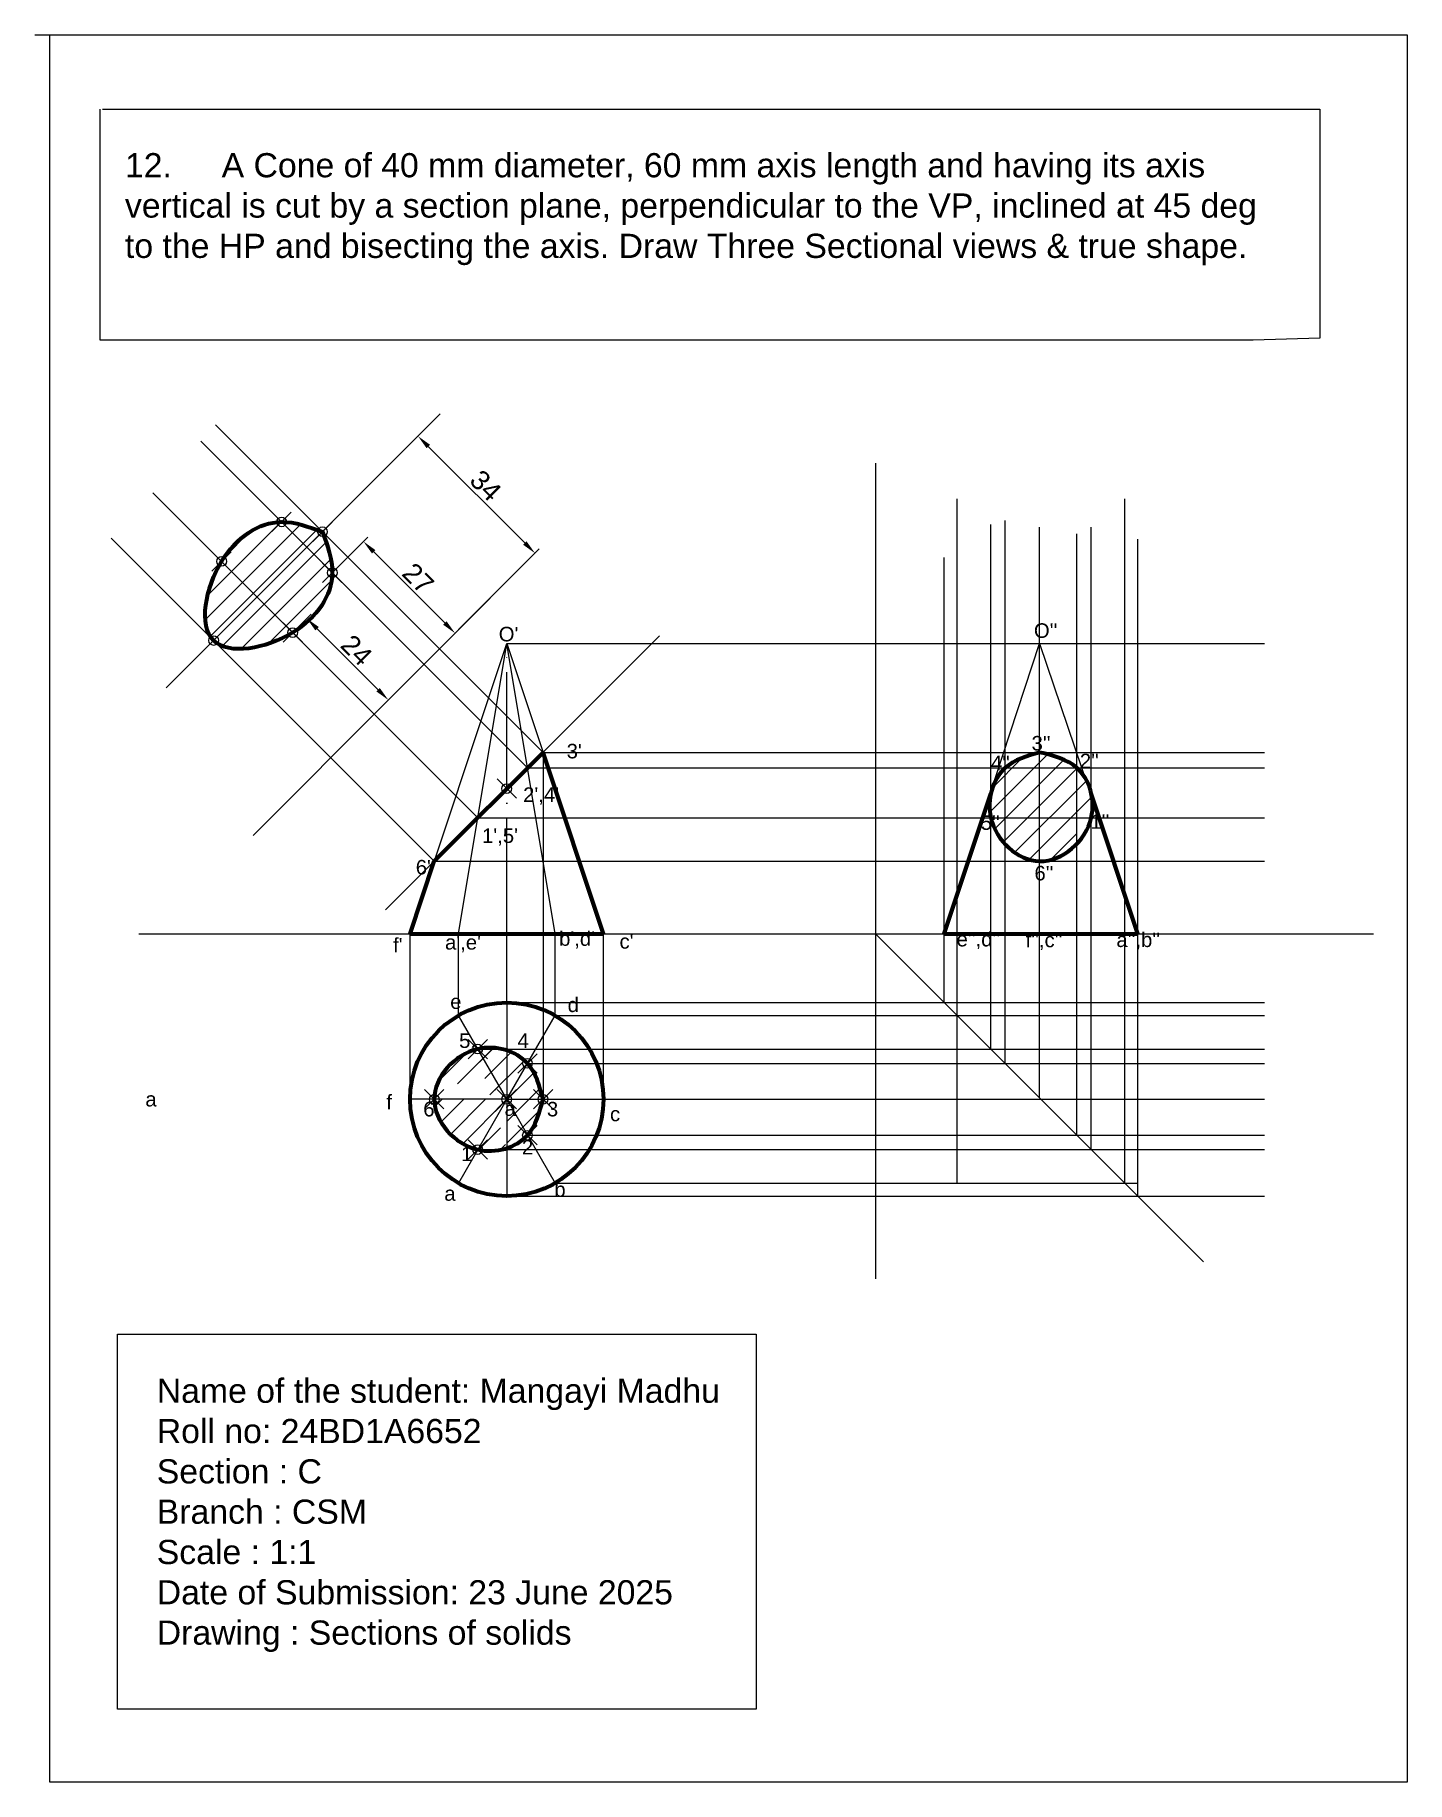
# Model space of a CAD drawing. Header units: millimetres. Extents: x 2302 to 7484, y 1369 to 1932.
# Drawn here: x 4704 to 4987.8, y 1432.1 to 1793.4 of the extents above; entities that cross this region are included whole.
import ezdxf

# ---------------------------------------------------------------- set-up
doc = ezdxf.new("R2010")
doc.units = ezdxf.units.MM
doc.header["$PDMODE"] = 35
doc.header["$PDSIZE"] = 2
doc.linetypes.add('ACAD_ISO04W100', pattern=[30, 24, -3, 0, -3])
doc.styles.get("Standard").update_dxf_attribs({"font": 'arial.ttf'})
doc.dimstyles.new('ISO-25', dxfattribs={"dimtxt": 4, "dimasz": 3, "dimexe": 1.25, "dimexo": 0.625, "dimtad": 1, "dimdec": 0, "dimtxsty": 'Standard', "dimcen": 2.5, "dimclrd": 6, "dimclre": 4, "dimadec": 0, "dimazin": 0, "dimtfac": 1, "dimtdec": 0, "dimtmove": 0, "dimatfit": 3, "dimfxl": 1, "dimarcsym": 1})
pattern_1 = [(45, (0, 0), (-2.245064030267288, 2.245064030267288), [])]

msp = doc.modelspace()

# ---------------------------------------------------------------- texts
for s, p in [("O'", (4799.906322226687, 1667.968553113887)), ("O''", (4910.596791608024, 1668.697389097442)), ("3''", (4910.112069192972, 1645.398672371273)), ("3'", (4813.951347068589, 1643.776556405654)), ("4''", (4901.686013259152, 1641.327764253363)), ("2''", (4920.095261767568, 1641.731591793655)), ("2',4'", (4804.951347068589, 1634.776556405654)), ("1',5'", (4796.459562715744, 1626.284772052809)), ("5''", (4899.603010924297, 1628.991081473654)), ("1''", (4922.278888230045, 1629.215098086117)), ("6'", (4782.743179300312, 1619.776556405653)), ("6''", (4910.708286187582, 1618.547599909437)), ("b',d'", (4812.395413955899, 1605.016364064945)), ("e'',d''", (4894.599671448841, 1604.896926165394)), ("f'',c''", (4908.868187571959, 1604.723376456784)), ("a'',b''", (4927.65708913949, 1604.761088829829)), ("f'", (4778.050041952663, 1603.64864107907)), ("a',e'", (4788.805151182391, 1604.234808826563)), ("c'", (4824.895413955899, 1604.430198954866)), ('e', (4789.872551126875, 1591.96967907019)), ('d', (4814.158265412589, 1591.320540800275)), ('5', (4791.711228015305, 1583.897465910695)), ('4', (4803.79118452603, 1583.897465910695)), ('a', (4726.81661804501, 1571.800208410626)), ('f', (4776.666057526138, 1571.221032445841)), ('6', (4784.295052566655, 1569.745307384565)), ('a', (4801.108528165883, 1569.848269363114)), ('3', (4809.872551126875, 1569.745307384565)), ('c', (4822.924121150833, 1568.743043456846)), ('2', (4804.708649321556, 1561.876772004588)), ('1', (4792.09350669826, 1560.501687998141)), ('a', (4788.645383169965, 1552.301297449926)), ('b', (4811.411512857812, 1553.125607795617))]:
    msp.add_text(s, height=3).set_placement(p)
at = {"char_height": 5, "attachment_point": 1}
for s, width, gutter_width, heights, insert in [('12.^IA Cone of 40 mm diameter, 60 mm axis length and having its axis vertical is cut by a section plane, perpendicular to the VP, inclined at 45 deg to the HP and bisecting the axis. Draw Three Sectional views & true shape. ', 236.6374393727938, 15, [0], (4722.597746395947, 1768.91966923006)), ('Name of the student: Mangayi Madhu\\PRoll no: 24BD1A6652\\PSection : C\\PBranch : CSM\\PScale : 1:1\\PDate of Submission: 23 June 2025\\PDrawing : Sections of solids', 162.0574408397133, 25, [57.00204638472033], (4729.177334418052, 1515.52082913824))]:
    msp.add_mtext_dynamic_manual_height_columns(s, width=width, gutter_width=gutter_width, heights=heights, dxfattribs=dict(at, insert=insert))

# ---------------------------------------------------------------- blocks, each defined once
blk = doc.blocks.new('*U10')
blk.add_line((-10, 0), (10, 0))
blk = doc.blocks.new('*U11')
at = {"color": 0, "linetype": 'ByBlock', "lineweight": -2, "transparency": 16777216}
for p, rotation in [((4796.564311213353, 1581.939501839718), 120), ((4806.564311213353, 1581.939501839718), 59.99999999999999), ((4791.564311213353, 1573.279247801873), 180), ((4796.564311213353, 1564.618993764029), 239.9999999999999), ((4806.564311213353, 1564.618993764029), 299.9999999999999)]:
    blk.add_blockref('*U10', p, dxfattribs=dict(at, rotation=rotation))
blk.add_blockref('*U10', (4811.564311213353, 1573.279247801873), dxfattribs=at)
blk = doc.blocks.new('*D12')
at = {"color": 4, "lineweight": -2, "transparency": 16777216}
for p, q in [((4763.890625626286, 1691.068167565049), (4784.095620500803, 1711.273162439566)), ((4788.094890746301, 1666.863902445033), (4808.299885620819, 1687.068897319551))]:
    blk.add_line(p, q, dxfattribs=at)
at = {"color": 6, "lineweight": -2, "transparency": 16777216}
blk.add_line((4805.294681800776, 1688.306334186628), (4785.33305736788, 1708.267958619524), dxfattribs=at)
at = {"color": 6, "transparency": 16777216}
for points in [[(4785.686610758473, 1708.621512010117), (4784.979503977287, 1707.914405228931), (4783.21173702432, 1710.389278963083)], [(4805.648235191369, 1688.659887577221), (4804.941128410183, 1687.952780796035), (4807.416002144336, 1686.185013843068)]]:
    blk.add_solid(points, dxfattribs=at)
at = {"layer": 'Defpoints', "color": 0, "transparency": 16777216}
for p in [(4783.21173702432, 1710.389278963083), (4763.448683888044, 1690.626225826807), (4787.652949008059, 1666.421960706791)]:
    blk.add_point(p, dxfattribs=at)
at = {"color": 0, "transparency": 16777216, "insert": (4797.200894485213, 1700.174171303961), "char_height": 4, "attachment_point": 5, "rotation": 315}
blk.add_mtext('34', dxfattribs=at)
blk = doc.blocks.new('*D13')
at = {"color": 4, "lineweight": -2, "transparency": 16777216}
for p, q in [((4765.923072228405, 1682.607149534359), (4772.807923975583, 1689.492001281536)), ((4784.880605032015, 1663.649616730748), (4791.765456779192, 1670.534468477925))]:
    blk.add_line(p, q, dxfattribs=at)
at = {"color": 6, "lineweight": -2, "transparency": 16777216}
blk.add_line((4788.76025295915, 1671.771905345001), (4774.045360842659, 1686.486797461493), dxfattribs=at)
at = {"color": 6, "transparency": 16777216}
for points in [[(4774.398914233252, 1686.840350852087), (4773.691807452065, 1686.1332440709), (4771.924040499099, 1688.608117805053)], [(4789.113806349744, 1672.125458735595), (4788.406699568557, 1671.418351954408), (4790.88157330271, 1669.650585001442)]]:
    blk.add_solid(points, dxfattribs=at)
at = {"layer": 'Defpoints', "color": 0, "transparency": 16777216}
for p in [(4771.924040499099, 1688.608117805053), (4765.481130490163, 1682.165207796118), (4784.438663293774, 1663.207674992507)]:
    blk.add_point(p, dxfattribs=at)
at = {"color": 0, "transparency": 16777216, "insert": (4783.26475025157, 1680.991294753913), "char_height": 4, "attachment_point": 5, "rotation": 314.999999999999}
blk.add_mtext('27', dxfattribs=at)
blk = doc.blocks.new('*D14')
at = {"color": 4, "lineweight": -2, "transparency": 16777216}
for p, q in [((4757.737465082813, 1670.221328108521), (4761.101917073544, 1673.585780099252)), ((4774.594890746301, 1653.363902445034), (4777.959342737032, 1656.728354435765))]:
    blk.add_line(p, q, dxfattribs=at)
at = {"color": 6, "lineweight": -2, "transparency": 16777216}
blk.add_line((4774.954138916989, 1657.965791302842), (4762.339353940621, 1670.580576279209), dxfattribs=at)
at = {"color": 6, "transparency": 16777216}
for points in [[(4762.692907331214, 1670.934129669802), (4761.985800550027, 1670.227022888616), (4760.218033597061, 1672.701896622769)], [(4775.307692307582, 1658.319344693434), (4774.600585526396, 1657.612237912248), (4777.075459260549, 1655.844470959282)]]:
    blk.add_solid(points, dxfattribs=at)
at = {"layer": 'Defpoints', "color": 0, "transparency": 16777216}
for p in [(4760.218033597061, 1672.701896622769), (4757.295523344572, 1669.77938637028), (4774.152949008059, 1652.921960706792)]:
    blk.add_point(p, dxfattribs=at)
at = {"color": 0, "transparency": 16777216, "insert": (4770.508689779471, 1666.135127141691), "char_height": 4, "attachment_point": 5, "rotation": 315.00000000000034}
blk.add_mtext('24', dxfattribs=at)

# ---------------------------------------------------------------- dimensions: what is measured, and where the dimension line sits
for p1, p2, distance, picture, middle in [((4787.652949008059, 1666.421960706792), (4763.448683888044, 1690.626225826807), -27.949177779221927, '*D12', (4797.200894485213, 1700.174171303961)), ((4784.438663293774, 1663.207674992506), (4765.481130490163, 1682.165207796118), -9.11165071578568, '*D13', (4783.26475025157, 1680.991294753913)), ((4774.152949008059, 1652.921960706792), (4757.295523344572, 1669.779386370279), -4.133053635244871, '*D14', (4770.508689779471, 1666.135127141691))]:
    dim = msp.add_aligned_dim(p1=p1, p2=p2, distance=distance, dimstyle='ISO-25')
    dim.commit()
    dim.dimension.update_dxf_attribs({"geometry": picture, "text_midpoint": middle})

# ---------------------------------------------------------------- hatches: boundary and pattern name
h = msp.add_hatch()
h.set_pattern_fill('ANSI31', color=256)
h.set_pattern_definition(pattern_1)
edge = h.paths.add_edge_path()
edge.add_line((4760.218290974995, 1687.428047311285), (4754.975727966414, 1692.670610319867))
edge.add_spline(control_points=[(4754.975727966415, 1692.670610319867), (4750.226756495305, 1692.611734430557), (4745.622600789795, 1689.457733142509), (4742.587726175991, 1684.494205505109), (4742.585063074722, 1684.489846640129)], knot_values=[56.42424388376079, 56.42424388376079, 56.42424388376079, 56.42424388376079, 71.25508276560957, 71.26811417791517, 71.26811417791517, 71.26811417791517, 71.26811417791517], degree=3, periodic=0)
edge.add_line((4742.585063074722, 1684.489846640129), (4749.932576689281, 1677.142333025571))
edge.add_line((4749.932576689281, 1677.142333025571), (4760.218290974995, 1687.428047311285))
edge = h.paths.add_edge_path()
edge.add_spline(control_points=[(4763.432576689281, 1690.64233302557), (4760.601742817094, 1691.671904147201), (4757.765866643268, 1692.703309148314), (4754.980679978214, 1692.67067171297), (4754.975727966415, 1692.670610319867)], knot_values=[71.26811417791515, 71.26811417791515, 71.26811417791515, 71.26811417791515, 79.95038619534533, 79.9658511206648, 79.9658511206648, 79.9658511206648, 79.9658511206648], degree=3, periodic=0)
edge.add_line((4754.975727966414, 1692.670610319867), (4765.481130490162, 1682.165207796118))
edge.add_spline(control_points=[(4765.481130490162, 1682.165207796118), (4765.514518490537, 1684.95110364641), (4764.481601189426, 1687.788664736473), (4763.448683888316, 1690.626225826535)], knot_values=[0, 0, 0, 0, 8.701704735303343, 8.701704735303343, 8.701704735303343, 8.701704735303343], degree=3, periodic=0)
edge = h.paths.add_edge_path()
edge.add_spline(control_points=[(4742.585063074722, 1684.489846640128), (4739.227098564553, 1678.993655383157), (4737.794175041533, 1671.285508250072), (4740.932576689282, 1668.142333025571)], knot_values=[39.99264191926843, 39.99264191926843, 39.99264191926843, 39.99264191926843, 56.42424388376011, 56.42424388376049, 56.42424388376049, 56.42424388376049], degree=3, periodic=0)
edge.add_line((4740.932576689282, 1668.142333025571), (4749.932576689281, 1677.142333025571))
edge.add_line((4749.932576689281, 1677.142333025571), (4742.585063074722, 1684.489846640129))
edge = h.paths.add_edge_path()
edge.add_line((4749.932576689281, 1677.142333025571), (4740.932576689282, 1668.142333025571))
edge.add_spline(control_points=[(4740.932576689285, 1668.142333025569), (4744.07346730956, 1664.996665042762), (4751.792936738454, 1666.423212525231), (4757.295523344573, 1669.77938637028)], knot_values=[0, 0, 0, 0, 16.4446333767954, 16.4446333767954, 16.4446333767954, 16.4446333767954], degree=3, periodic=0)
edge.add_line((4757.295523344572, 1669.779386370279), (4749.932576689281, 1677.142333025571))
edge = h.paths.add_edge_path()
edge.add_spline(control_points=[(4757.295523344572, 1669.77938637028), (4762.263288244393, 1672.809358239618), (4765.42416597434, 1677.4120867208), (4765.481130490161, 1682.165207796117)], knot_values=[0, 0, 0, 0, 14.84630380716513, 14.84630380716513, 14.84630380716513, 14.84630380716513], degree=3, periodic=0)
edge.add_line((4765.481130490161, 1682.165207796119), (4760.218290974995, 1687.428047311285))
edge.add_line((4760.218290974995, 1687.428047311285), (4749.932576689281, 1677.142333025571))
edge.add_line((4749.932576689281, 1677.142333025571), (4757.295523344571, 1669.77938637028))
h = msp.add_hatch()
h.set_pattern_fill('ANSI31', color=256)
h.set_pattern_definition(pattern_1)
h.paths.add_polyline_path([(4919.489753084873, 1641.796312787213), (4911.758872817574, 1641.796312787213), (4911.758872817574, 1631.510598501499), (4919.489753084873, 1631.510598501499)])
h.paths.add_polyline_path([(4911.758872817574, 1641.796312787213), (4904.643603305712, 1641.796312787213), (4904.643603305712, 1631.510598501499), (4911.758872817574, 1631.510598501499)])
edge = h.paths.add_edge_path()
edge.add_spline(control_points=[(4904.643603305713, 1641.796312787213), (4903.172743473949, 1640.463086605766), (4902.137526074071, 1638.546576398613), (4901.674373349879, 1636.449448734017)], knot_values=[51.21089425023874, 51.21089425024012, 51.21089425024012, 51.21089425024012, 57.2822934574469, 57.2822934574469, 57.2822934574469, 57.2822934574469], degree=3, periodic=0)
edge.add_line((4901.674373349879, 1636.449448734019), (4901.674373349879, 1631.510598501499))
edge.add_line((4901.674373349879, 1631.510598501499), (4904.643603305712, 1631.510598501499))
edge.add_line((4904.643603305712, 1631.510598501499), (4904.643603305712, 1641.796312787213))
edge = h.paths.add_edge_path()
edge.add_line((4911.758872817574, 1631.510598501499), (4904.643603305712, 1631.510598501499))
edge.add_line((4904.643603305712, 1631.510598501499), (4904.643603305712, 1626.029342440822))
edge.add_spline(control_points=[(4904.643603305713, 1626.02934244082), (4906.570595664646, 1623.959097074429), (4909.146389066297, 1622.572287183827), (4911.758872817576, 1622.510598501499)], knot_values=[33.06003239546973, 33.06003239546973, 33.06003239546973, 33.06003239546973, 40.815874287241, 40.81587428724387, 40.81587428724387, 40.81587428724387], degree=3, periodic=0)
edge.add_line((4911.758872817574, 1622.510598501499), (4911.758872817574, 1631.510598501499))
edge = h.paths.add_edge_path()
edge.add_line((4904.643603305712, 1631.510598501499), (4901.674373349879, 1631.510598501499))
edge.add_spline(control_points=[(4901.674373349878, 1631.5105985015), (4902.138963986371, 1629.481765675343), (4903.212315631013, 1627.567032335012), (4904.643603305712, 1626.02934244082)], knot_values=[40.81587428724387, 40.81587428724387, 40.81587428724387, 40.81587428724502, 46.57658260305072, 46.57658260305072, 46.57658260305072, 46.57658260305072], degree=3, periodic=0)
edge.add_line((4904.643603305712, 1626.029342440821), (4904.643603305712, 1631.510598501499))
edge = h.paths.add_edge_path()
edge.add_line((4919.489753084873, 1631.510598501499), (4911.758872817574, 1631.510598501499))
edge.add_line((4911.758872817574, 1631.510598501499), (4911.758872817574, 1622.510598501498))
edge.add_spline(control_points=[(4911.758872817577, 1622.510598501499), (4914.558939500454, 1622.444480415975), (4917.401154613365, 1623.900609436324), (4919.489753084873, 1626.125383241412)], knot_values=[24.74730146721566, 24.74730146721853, 24.74730146721853, 24.74730146721853, 33.0600323954726, 33.0600323954726, 33.0600323954726, 33.0600323954726], degree=3, periodic=0)
edge.add_line((4919.489753084873, 1626.125383241412), (4919.489753084873, 1631.510598501499))
edge = h.paths.add_edge_path()
edge.add_line((4922.458983040706, 1635.896812499181), (4921.142418760257, 1639.786639851654))
edge.add_spline(control_points=[(4921.142418760255, 1639.786639851656), (4920.679231004934, 1640.544909928562), (4920.12439249044, 1641.225849808356), (4919.489753084873, 1641.796312787213)], knot_values=[8.372463338848926, 8.372463338848926, 8.372463338848926, 8.372463338848926, 10.98773520951929, 10.98773520951929, 10.98773520951929, 10.98773520951958], degree=3, periodic=0)
edge.add_line((4919.489753084873, 1641.796312787213), (4919.489753084873, 1631.510598501499))
edge.add_line((4919.489753084873, 1631.510598501499), (4922.458983040706, 1631.510598501499))
edge.add_line((4922.458983040706, 1631.510598501499), (4922.458983040706, 1635.896812499181))
edge = h.paths.add_edge_path()
edge.add_spline(control_points=[(4919.489753084873, 1641.796312787213), (4917.458035, 1643.622578128961), (4914.608453908787, 1644.31658831523), (4911.758872817574, 1645.010598501499)], knot_values=[0, 0, 0, 0, 8.372463338848837, 8.372463338848837, 8.372463338848837, 8.372463338848837], degree=3, periodic=0)
edge.add_line((4911.758872817574, 1645.010598501499), (4911.758872817574, 1641.796312787213))
edge.add_line((4911.758872817574, 1641.796312787213), (4919.489753084873, 1641.796312787213))
edge = h.paths.add_edge_path()
edge.add_spline(control_points=[(4911.758872817574, 1645.010598501499), (4909.146974942579, 1644.260696520199), (4906.535077067582, 1643.510794538899), (4904.64360330571, 1641.796312787211)], knot_values=[0, 0, 0, 0, 7.807604810666471, 7.807604810666471, 7.807604810666471, 7.807604810666471], degree=3, periodic=0)
edge.add_line((4904.643603305712, 1641.796312787213), (4911.758872817574, 1641.796312787213))
edge.add_line((4911.758872817574, 1641.796312787213), (4911.758872817574, 1645.010598501499))
edge = h.paths.add_edge_path()
edge.add_spline(control_points=[(4795.564311213353, 1583.671552647287), (4790.726758833611, 1582.545443329061), (4782.401863593096, 1573.279247801874), (4792.444500920381, 1562.101084186026), (4799.671965723172, 1562.554751681716), (4801.564311213346, 1563.168435123061)], knot_values=[13.12146264214659, 13.12146264214659, 13.12146264214659, 13.12146264214667, 26.86918972701402, 40.61691681188172, 46.29027334763653, 46.29027334763653, 46.29027334763653, 46.29027334763653], degree=3, periodic=0)
edge.add_line((4786.733688297459, 1573.279247801873), (4801.564311213353, 1573.279247801873))
edge.add_line((4801.564311213353, 1573.279247801873), (4795.564311213353, 1583.671552647287))
edge = h.paths.add_edge_path(flags=17)
edge.add_spline(control_points=[(4801.564311213347, 1583.390060480686), (4801.227222343183, 1583.499377652923), (4800.883185350321, 1583.593427101348), (4800.534087786058, 1583.671552647287)], knot_values=[50.95301879011829, 50.95301879011829, 50.95301879011829, 50.95301879011829, 51.96362988338979, 51.96362988338979, 51.96362988338979, 51.96362988338979], degree=3, periodic=0)
edge.add_line((4800.53408778606, 1583.671552647287), (4795.564311213353, 1583.671552647287))
edge.add_line((4795.564311213353, 1583.671552647287), (4801.564311213353, 1573.279247801873))
edge.add_line((4801.564311213353, 1573.279247801873), (4801.564311213353, 1583.390060480684))
edge = h.paths.add_edge_path()
edge.add_spline(control_points=[(4805.850025499067, 1580.702322691454), (4804.749107454416, 1581.922795126231), (4803.242850705767, 1582.845713849752), (4801.564311213346, 1583.390060480686)], knot_values=[51.96362988338979, 51.96362988338979, 51.96362988338979, 51.96362988339006, 56.99598420203353, 56.99598420203353, 56.99598420203353, 56.99598420203353], degree=3, periodic=0)
edge.add_line((4801.564311213353, 1583.390060480683), (4801.564311213353, 1573.279247801873))
edge.add_line((4801.564311213353, 1573.279247801873), (4805.850025499067, 1580.702322691454))
edge = h.paths.add_edge_path()
edge.add_spline(control_points=[(4809.064311213353, 1573.279247801873), (4808.34198734495, 1576.009879183081), (4807.619663476546, 1578.740510564293), (4805.850025499014, 1580.702322691511)], knot_values=[0, 0, 0, 0, 8.089108323577706, 8.089108323577706, 8.089108323577706, 8.089108323577706], degree=3, periodic=0)
edge.add_line((4805.850025499067, 1580.702322691453), (4801.564311213353, 1573.279247801873))
edge.add_line((4801.564311213353, 1573.279247801873), (4809.064311213353, 1573.279247801873))
edge = h.paths.add_edge_path(flags=17)
edge.add_line((4801.564311213353, 1573.279247801873), (4786.66597440538, 1573.279247801873))
edge.add_spline(control_points=[(4787.016755034257, 1575.974062445374), (4786.723848359943, 1575.093334251829), (4785.749409368857, 1569.553193263258), (4790.726758833609, 1564.013052274686), (4795.564311213353, 1562.88694295646)], knot_values=[18.79481917790083, 18.79481917790083, 18.79481917790083, 18.79481917790083, 21.48627602760465, 35.23400311247234, 35.23400311247291, 35.23400311247291, 35.23400311247291], degree=3, periodic=0)
edge.add_line((4795.564311213353, 1562.88694295646), (4801.564311213353, 1573.279247801873))
edge = h.paths.add_edge_path()
edge.add_line((4801.564311213353, 1573.279247801873), (4801.564311213353, 1563.168435123064))
edge.add_spline(control_points=[(4801.564311213347, 1563.168435123061), (4803.242850705767, 1563.712781753996), (4804.749107454416, 1564.635700477517), (4805.850025499067, 1565.856172912293)], knot_values=[8.08910832350458, 8.08910832350458, 8.08910832350458, 8.08910832350458, 13.12146264214634, 13.12146264214634, 13.12146264214634, 13.12146264214659], degree=3, periodic=0)
edge.add_line((4805.850025499067, 1565.856172912293), (4801.564311213353, 1573.279247801873))
edge = h.paths.add_edge_path()
edge.add_spline(control_points=[(4805.85002549907, 1565.856172912297), (4807.619663476564, 1567.817985039512), (4808.341987344957, 1570.548616420692), (4809.064311213353, 1573.279247801874)], knot_values=[0, 0, 0, 0, 8.08910832349938, 8.08910832349938, 8.08910832349938, 8.08910832349938], degree=3, periodic=0)
edge.add_line((4809.064311213354, 1573.279247801873), (4801.564311213353, 1573.279247801873))
edge.add_line((4801.564311213353, 1573.279247801873), (4805.850025499068, 1565.856172912292))
h = msp.add_hatch()
h.set_pattern_fill('ANSI31', color=256)
h.set_pattern_definition(pattern_1)
edge = h.paths.add_edge_path()
edge.add_line((4801.564311213353, 1573.279247801873), (4786.733688297459, 1573.279247801873))
edge.add_spline(control_points=[(4801.564311213345, 1583.390060480686), (4799.671965723172, 1584.00374392203), (4792.444500920382, 1584.45741141772), (4782.401863593096, 1573.279247801874), (4790.726758833609, 1564.013052274686), (4795.564311213353, 1562.88694295646)], knot_values=[18.79481917790083, 18.79481917790083, 18.79481917790083, 18.79481917790083, 24.46817571365418, 38.21590279852153, 51.96362988338922, 51.96362988338979, 51.96362988338979, 51.96362988338979], degree=3, periodic=0)
edge.add_line((4795.564311213353, 1562.88694295646), (4801.564311213353, 1573.279247801873))
h = msp.add_hatch()
h.set_pattern_fill('ANSI31', color=256)
h.set_pattern_definition(pattern_1)
edge = h.paths.add_edge_path()
edge.add_spline(control_points=[(4795.564311213353, 1583.671552647287), (4790.726758833611, 1582.545443329061), (4782.401863593096, 1573.279247801874), (4792.444500920381, 1562.101084186026), (4799.671965723172, 1562.554751681716), (4801.564311213346, 1563.168435123061)], knot_values=[13.12146264214659, 13.12146264214659, 13.12146264214659, 13.12146264214667, 26.86918972701402, 40.61691681188172, 46.29027334763653, 46.29027334763653, 46.29027334763653, 46.29027334763653], degree=3, periodic=0)
edge.add_line((4786.733688297459, 1573.279247801873), (4801.564311213353, 1573.279247801873))
edge.add_line((4801.564311213353, 1573.279247801873), (4795.564311213353, 1583.671552647287))
edge = h.paths.add_edge_path(flags=17)
edge.add_line((4801.564311213353, 1573.279247801873), (4786.66597440538, 1573.279247801873))
edge.add_spline(control_points=[(4787.016755034257, 1575.974062445374), (4786.723848359943, 1575.093334251829), (4785.749409368857, 1569.553193263258), (4790.726758833609, 1564.013052274686), (4795.564311213353, 1562.88694295646)], knot_values=[18.79481917790083, 18.79481917790083, 18.79481917790083, 18.79481917790083, 21.48627602760465, 35.23400311247234, 35.23400311247291, 35.23400311247291, 35.23400311247291], degree=3, periodic=0)
edge.add_line((4795.564311213353, 1562.88694295646), (4801.564311213353, 1573.279247801873))

# ---------------------------------------------------------------- linework, layer by layer
for p, q in [((4703.979818981609, 1793.355658157511), (4987.774536090958, 1793.355658157511)), ((4707.089897668634, 1432.107085161531), (4707.089897668634, 1793.355658157511)), ((4987.774536090958, 1793.355658157511), (4987.774536090958, 1432.107085161531)), ((4717.484540000943, 1730.268934321177), (4717.484540000943, 1778.01646351536)), ((4717.967237104466, 1778.01646351536), (4955.936516330413, 1778.01646351536)), ((4955.936516330413, 1778.01646351536), (4969.760952202589, 1778.01646351536)), ((4969.760952202589, 1778.01646351536), (4969.760952202589, 1730.64118559851)), ((4969.760952202589, 1730.64118559851), (4955.936516330413, 1730.268934321177)), ((4955.936516330413, 1730.268934321177), (4717.484540000943, 1730.268934321177)), ((4731.146953120762, 1658.356709457052), (4787.809295462465, 1715.019051798755)), ((4809.064311213353, 1645.010598501498), (4741.340858760936, 1712.734050953915)), ((4805.850025499068, 1641.796312787213), (4738.25920245914, 1709.38713582714)), ((4877.835327495666, 1704.823254554006), (4877.835327495666, 1536.179927812903)), ((4795.564311213353, 1631.510598501499), (4728.397902293395, 1698.677007421457)), ((4894.730416147014, 1555.958739726185), (4894.730416147014, 1697.461530409299)), ((4894.730416147014, 1590.599755877562), (4894.730416147014, 1694.329325164952)), ((4929.387186270981, 1555.958739726185), (4929.387186270981, 1697.461530409299)), ((4901.674373349879, 1583.671552647287), (4901.674373349879, 1692.138610540045)), ((4904.643603305712, 1580.702322691454), (4904.643603305712, 1692.960127865032)), ((4911.758872817574, 1573.587053179591), (4911.758872817574, 1691.590930565112)), ((4922.458983040706, 1562.88694295646), (4922.458983040706, 1691.590930565112)), ((4786.564311213353, 1622.510598501499), (4719.769264648367, 1689.305645066485)), ((4919.489753084873, 1565.856172912293), (4919.489753084873, 1690.221733265192)), ((4932.066678195292, 1553.279247801873), (4932.066678195292, 1689.126378590152)), ((4749.088273838163, 1627.857285536896), (4805.750616179866, 1684.519627878599)), ((4892.066678195291, 1593.279247801873), (4892.066678195291, 1685.292626677859)), ((4776.496577552619, 1612.442864840765), (4833.158919894322, 1669.105207182468)), ((4781.564311213353, 1607.510598501499), (4801.564311213353, 1667.510598501499)), ((4791.564311213353, 1607.510598501499), (4801.564311213353, 1667.510598501499)), ((4801.564311213353, 1667.510598501499), (4821.564311213353, 1607.510598501499)), ((4811.564311213353, 1607.510598501499), (4801.564311213353, 1667.510598501499)), ((4801.564311213353, 1667.510598501499), (4958.292857235938, 1667.510598501499)), ((4892.066678195291, 1607.510598501499), (4911.758872817574, 1667.510598501499)), ((4911.758872817574, 1667.510598501499), (4932.066678195292, 1607.510598501499)), ((4809.064311213353, 1645.010598501499), (4958.292857235938, 1645.010598501498)), ((4809.064311213353, 1645.010598501498), (4809.064311213353, 1573.279247801873)), ((4805.850025499068, 1641.796312787213), (4958.292857235939, 1641.796312787213)), ((4795.564311213353, 1631.510598501499), (4958.292857235938, 1631.510598501499)), ((4786.564311213353, 1622.510598501499), (4958.292857235938, 1622.510598501499)), ((4725.436542435824, 1607.510598501499), (4980.844159010813, 1607.510598501499)), ((4781.564311213353, 1573.279247801873), (4781.564311213353, 1607.510598501499)), ((4791.564311213353, 1590.599755877562), (4791.564311213353, 1607.510598501499)), ((4801.564311213353, 1593.279247801873), (4801.564311213353, 1607.510598501499)), ((4811.564311213353, 1590.599755877562), (4811.564311213353, 1607.510598501499)), ((4821.564311213353, 1573.279247801873), (4821.564311213353, 1607.510598501499)), ((4877.835327495666, 1607.510598501499), (4945.682418139483, 1539.663507857683)), ((4980.844159010813, 1607.510598501499), (4980.844159010813, 1607.510598501499)), ((4801.564311213353, 1593.279247801873), (4801.564311213353, 1553.279247801873)), ((4801.564311213353, 1593.279247801873), (4958.292857235939, 1593.279247801873)), ((4811.564311213353, 1590.599755877562), (4958.292857235938, 1590.599755877562)), ((4795.564311213353, 1583.671552647287), (4958.292857235938, 1583.671552647287)), ((4805.850025499067, 1580.702322691454), (4958.292857235938, 1580.702322691454)), ((4801.564311213353, 1573.279247801873), (4810.135739784781, 1573.279247801873)), ((4809.064311213353, 1573.279247801874), (4958.292857235938, 1573.279247801874)), ((4805.850025499067, 1565.856172912293), (4958.292857235938, 1565.856172912293)), ((4795.564311213353, 1562.88694295646), (4958.292857235939, 1562.88694295646)), ((4811.564311213353, 1555.958739726185), (4932.066678195292, 1555.958739726185)), ((4801.564311213353, 1553.279247801873), (4958.292857235939, 1553.279247801874)), ((4721.026758324758, 1447.193318320602), (4721.026758324758, 1524.710029239487)), ((4721.026758324758, 1524.710029239487), (4853.131867654937, 1524.710029239487)), ((4853.131867654937, 1524.710029239487), (4853.131867654937, 1447.193318320602)), ((4725.07714804399, 1447.193318320602), (4721.026758324758, 1447.193318320602)), ((4853.131867654937, 1447.193318320602), (4725.07714804399, 1447.193318320602)), ((4725.07714804399, 1447.193318320602), (4725.07714804399, 1447.193318320602)), ((4987.774536090958, 1432.107085161531), (4707.089897668634, 1432.107085161531))]:
    msp.add_line(p, q)
at = {"linetype": 'ACAD_ISO04W100'}
msp.add_line((4801.564311213353, 1607.510598501499), (4801.564311213353, 1667.510598501499), dxfattribs=at)
at = {"lineweight": 70}
for p, q in [((4786.564311213353, 1622.510598501499), (4809.064311213353, 1645.010598501498)), ((4821.564311213353, 1607.510598501499), (4809.064311213353, 1645.010598501498)), ((4932.066678195292, 1607.510598501499), (4922.458983040706, 1636.506458869232)), ((4892.066678195291, 1607.510598501499), (4901.674373349879, 1636.449448734016)), ((4781.564311213353, 1607.510598501499), (4786.564311213353, 1622.510598501499)), ((4781.564311213353, 1607.510598501499), (4821.564311213353, 1607.510598501499)), ((4892.066678195291, 1607.510598501499), (4932.066678195292, 1607.510598501499))]:
    msp.add_line(p, q, dxfattribs=at)
msp.add_circle((4801.564311213353, 1573.279247801873), 20, dxfattribs=at)
for points in [[(4763.448683888316, 1690.626225826535), (4765.481130490163, 1682.165207796118), (4757.295523344572, 1669.779386370279), (4740.932576689282, 1668.142333025571), (4742.593056009531, 1684.502919057994), (4754.99058448578, 1692.670784410418), (4763.432576689281, 1690.64233302557)], [(4911.758872817574, 1645.010598501499), (4919.489753084873, 1641.796312787213), (4922.458983040706, 1631.510598501499), (4911.758872817574, 1622.510598501499), (4901.674373349879, 1631.510598501499), (4904.643603305712, 1641.796312787213), (4911.758872817574, 1645.010598501499)], [(4809.064311213353, 1573.279247801874), (4805.850025499067, 1565.856172912293), (4795.564311213353, 1562.88694295646), (4786.564311213353, 1573.279247801874), (4795.564311213353, 1583.671552647287), (4805.850025499067, 1580.702322691454), (4809.064311213353, 1573.279247801874)]]:
    msp.add_spline(points, degree=3, dxfattribs=at)
for p in [(4754.99058448578, 1692.670784410418), (4763.448683888316, 1690.626225826535), (4763.448683888044, 1690.626225826807), (4742.593056009531, 1684.502919057994), (4765.481130490163, 1682.165207796118), (4740.932576689282, 1668.142333025571), (4740.932576689282, 1668.142333025571), (4757.295523344572, 1669.779386370279), (4801.564311213353, 1637.510598501499), (4795.564311213353, 1583.671552647287), (4805.850025499067, 1580.702322691454), (4786.564311213353, 1573.279247801874), (4801.564311213353, 1573.279247801873), (4809.064311213353, 1573.279247801874), (4805.850025499067, 1565.856172912293), (4795.564311213353, 1562.88694295646)]:
    msp.add_point(p)

# ---------------------------------------------------------------- block references
msp.add_blockref('*U11', (0, 0))

msp.set_redraw_order([(e.dxf.handle, doc.entitydb.next_handle()) for e in msp.query("TEXT MTEXT ATTDEF DIMENSION ARC_DIMENSION")])  # texts and dimensions are drawn at this point

doc.saveas('drawing.dxf')
